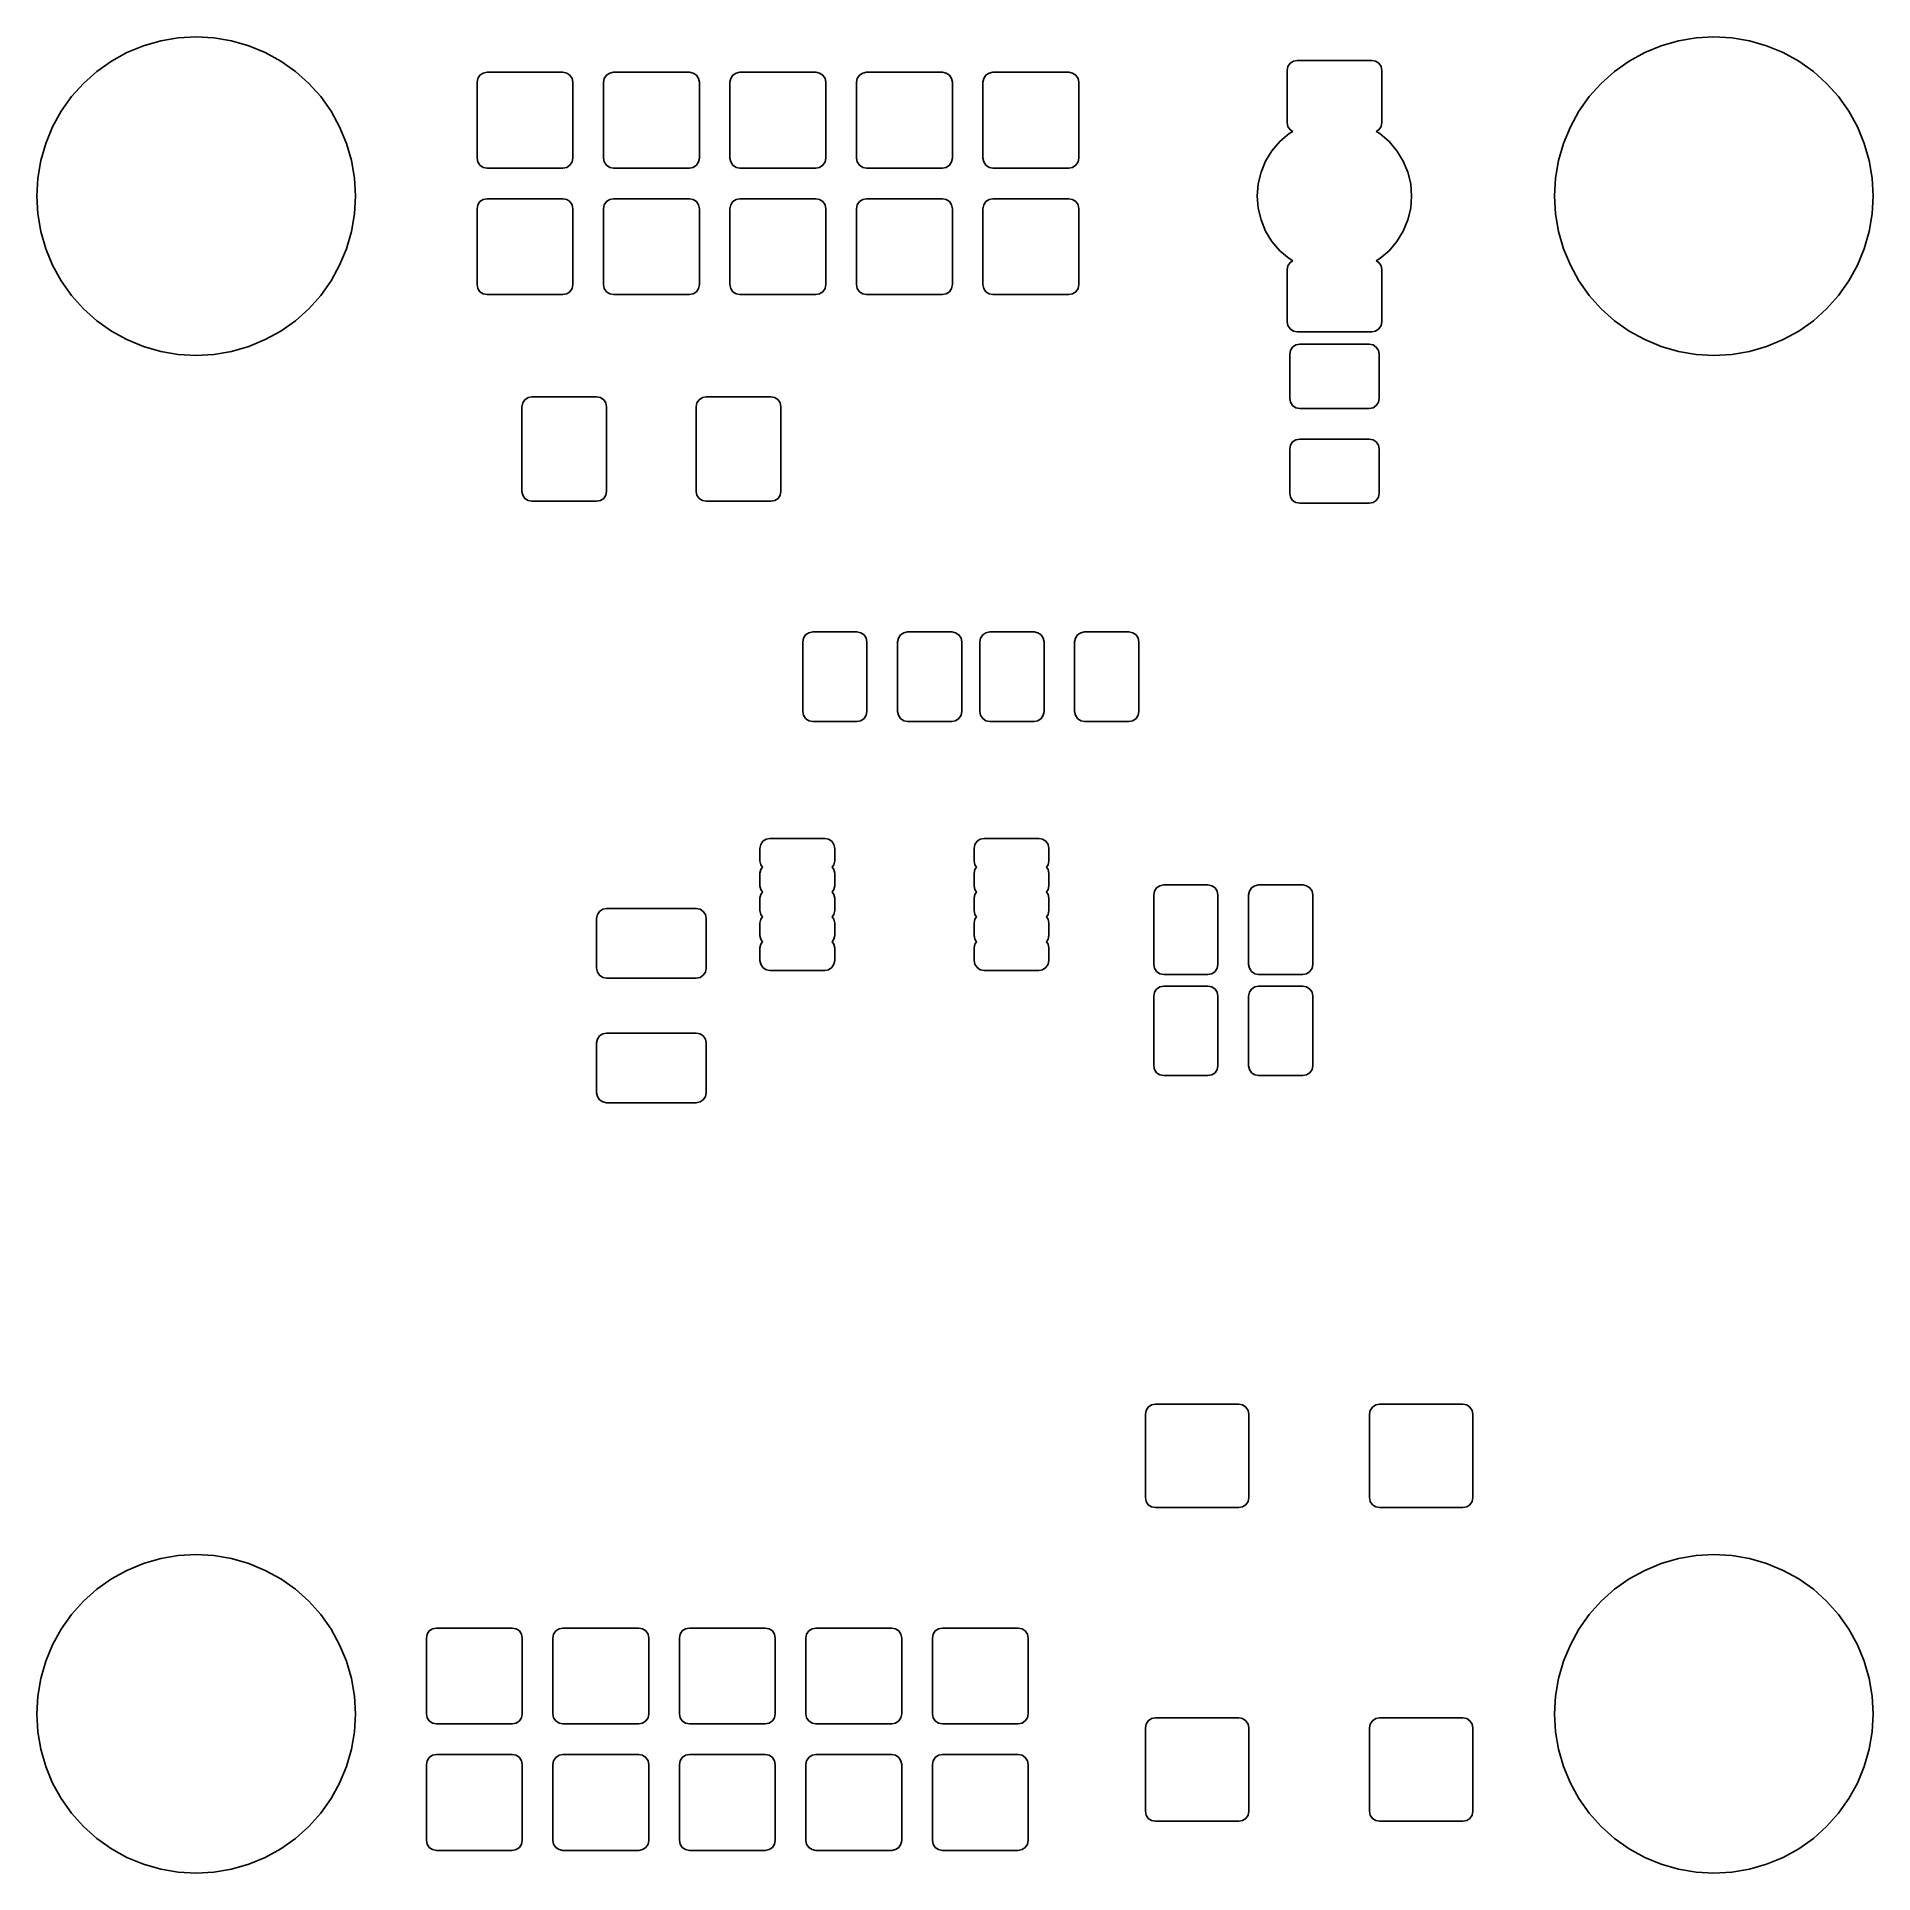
# Model space of a CAD drawing. Extents: x 0.07 to 1.53, y 0.07 to 1.53.
import ezdxf

# ---------------------------------------------------------------- set-up
doc = ezdxf.new("R2010")
doc.units = 0
doc.header["$MEASUREMENT"] = 0
doc.layers.add('BLACK', color=7, linetype='CONTINUOUS')

msp = doc.modelspace()

# ---------------------------------------------------------------- linework, layer by layer
at = {"layer": 'BLACK', "linetype": 'CONTINUOUS'}
for p, q in [((0.172, 1.5228), (0.1859, 1.5252)), ((0.1859, 1.5252), (0.2, 1.526)), ((0.2, 1.526), (0.2141, 1.5252)), ((0.2141, 1.5252), (0.228, 1.5228)), ((1.372, 1.5228), (1.3859, 1.5252)), ((1.3859, 1.5252), (1.4, 1.526)), ((1.4, 1.526), (1.4141, 1.5252)), ((1.4141, 1.5252), (1.428, 1.5228)), ((0.133, 1.5067), (0.1453, 1.5135)), ((0.1453, 1.5135), (0.1584, 1.5189)), ((0.1584, 1.5189), (0.172, 1.5228)), ((0.228, 1.5228), (0.2416, 1.5189)), ((0.2416, 1.5189), (0.2547, 1.5135)), ((0.2547, 1.5135), (0.267, 1.5067)), ((1.333, 1.5067), (1.3453, 1.5135)), ((1.3453, 1.5135), (1.3584, 1.5189)), ((1.3584, 1.5189), (1.372, 1.5228)), ((1.428, 1.5228), (1.4416, 1.5189)), ((1.4416, 1.5189), (1.4547, 1.5135)), ((1.4547, 1.5135), (1.467, 1.5067)), ((0.1109, 1.4891), (0.1215, 1.4985)), ((0.1215, 1.4985), (0.133, 1.5067)), ((0.267, 1.5067), (0.2786, 1.4985)), ((0.2786, 1.4985), (0.2891, 1.4891)), ((0.4227, 1.493), (0.4244, 1.4956)), ((0.4244, 1.4956), (0.427, 1.4973)), ((0.427, 1.4973), (0.43, 1.4979)), ((0.43, 1.4979), (0.49, 1.4979)), ((0.49, 1.4979), (0.493, 1.4973)), ((0.493, 1.4973), (0.4956, 1.4956)), ((0.4956, 1.4956), (0.4973, 1.493)), ((0.5227, 1.493), (0.5244, 1.4956)), ((0.5244, 1.4956), (0.527, 1.4973)), ((0.527, 1.4973), (0.53, 1.4979)), ((0.53, 1.4979), (0.59, 1.4979)), ((0.59, 1.4979), (0.593, 1.4973)), ((0.593, 1.4973), (0.5956, 1.4956)), ((0.5956, 1.4956), (0.5973, 1.493)), ((0.6227, 1.493), (0.6244, 1.4956)), ((0.6244, 1.4956), (0.627, 1.4973)), ((0.627, 1.4973), (0.63, 1.4979)), ((0.63, 1.4979), (0.69, 1.4979)), ((0.69, 1.4979), (0.693, 1.4973)), ((0.693, 1.4973), (0.6956, 1.4956)), ((0.6956, 1.4956), (0.6973, 1.493)), ((0.7227, 1.493), (0.7244, 1.4956)), ((0.7244, 1.4956), (0.727, 1.4973)), ((0.727, 1.4973), (0.73, 1.4979)), ((0.73, 1.4979), (0.79, 1.4979)), ((0.79, 1.4979), (0.793, 1.4973)), ((0.793, 1.4973), (0.7956, 1.4956)), ((0.7956, 1.4956), (0.7973, 1.493)), ((0.8227, 1.493), (0.8244, 1.4956)), ((0.8244, 1.4956), (0.827, 1.4973)), ((0.827, 1.4973), (0.83, 1.4979)), ((0.83, 1.4979), (0.89, 1.4979)), ((0.89, 1.4979), (0.893, 1.4973)), ((0.893, 1.4973), (0.8956, 1.4956)), ((0.8956, 1.4956), (0.8973, 1.493)), ((1.0626, 1.4994), (1.0632, 1.5024)), ((1.0626, 1.4581), (1.0626, 1.4994)), ((1.0632, 1.5024), (1.0649, 1.505)), ((1.0649, 1.505), (1.0675, 1.5067)), ((1.0675, 1.5067), (1.0705, 1.5073)), ((1.0705, 1.5073), (1.1295, 1.5073)), ((1.1295, 1.5073), (1.1325, 1.5067)), ((1.1325, 1.5067), (1.1351, 1.505)), ((1.1351, 1.505), (1.1368, 1.5024)), ((1.1368, 1.5024), (1.1374, 1.4994)), ((1.1374, 1.4994), (1.1374, 1.4581)), ((1.3109, 1.4891), (1.3215, 1.4985)), ((1.3215, 1.4985), (1.333, 1.5067)), ((1.467, 1.5067), (1.4786, 1.4985)), ((1.4786, 1.4985), (1.4891, 1.4891)), ((0.1015, 1.4786), (0.1109, 1.4891)), ((0.2891, 1.4891), (0.2985, 1.4786)), ((0.4221, 1.49), (0.4227, 1.493)), ((0.4221, 1.43), (0.4221, 1.49)), ((0.4973, 1.493), (0.4979, 1.49)), ((0.4979, 1.49), (0.4979, 1.43)), ((0.5221, 1.49), (0.5227, 1.493)), ((0.5221, 1.43), (0.5221, 1.49)), ((0.5973, 1.493), (0.5979, 1.49)), ((0.5979, 1.49), (0.5979, 1.43)), ((0.6221, 1.49), (0.6227, 1.493)), ((0.6221, 1.43), (0.6221, 1.49)), ((0.6973, 1.493), (0.6979, 1.49)), ((0.6979, 1.49), (0.6979, 1.43)), ((0.7221, 1.49), (0.7227, 1.493)), ((0.7221, 1.43), (0.7221, 1.49)), ((0.7973, 1.493), (0.7979, 1.49)), ((0.7979, 1.49), (0.7979, 1.43)), ((0.8221, 1.49), (0.8227, 1.493)), ((0.8221, 1.43), (0.8221, 1.49)), ((0.8973, 1.493), (0.8979, 1.49)), ((0.8979, 1.49), (0.8979, 1.43)), ((1.3015, 1.4786), (1.3109, 1.4891)), ((1.4891, 1.4891), (1.4985, 1.4786)), ((0.0865, 1.4547), (0.0933, 1.467)), ((0.0933, 1.467), (0.1015, 1.4786)), ((0.2985, 1.4786), (0.3067, 1.467)), ((0.3067, 1.467), (0.3135, 1.4547)), ((1.2865, 1.4547), (1.2933, 1.467)), ((1.2933, 1.467), (1.3015, 1.4786)), ((1.4985, 1.4786), (1.5067, 1.467)), ((1.5067, 1.467), (1.5135, 1.4547)), ((0.0811, 1.4416), (0.0865, 1.4547)), ((0.3135, 1.4547), (0.3189, 1.4416)), ((1.0632, 1.4551), (1.0626, 1.4581)), ((1.0649, 1.4525), (1.0632, 1.4551)), ((1.067, 1.4511), (1.0649, 1.4525)), ((1.1351, 1.4525), (1.133, 1.4511)), ((1.1368, 1.4551), (1.1351, 1.4525)), ((1.1374, 1.4581), (1.1368, 1.4551)), ((1.2811, 1.4416), (1.2865, 1.4547)), ((1.5135, 1.4547), (1.5189, 1.4416)), ((0.0772, 1.428), (0.0811, 1.4416)), ((0.3189, 1.4416), (0.3228, 1.428)), ((1.0506, 1.4359), (1.0569, 1.4431)), ((1.0569, 1.4431), (1.0641, 1.4494)), ((1.0641, 1.4494), (1.067, 1.4511)), ((1.133, 1.4511), (1.1359, 1.4494)), ((1.1359, 1.4494), (1.1432, 1.4431)), ((1.1432, 1.4431), (1.1494, 1.4359)), ((1.2772, 1.428), (1.2811, 1.4416)), ((1.5189, 1.4416), (1.5228, 1.428)), ((0.0748, 1.4141), (0.0772, 1.428)), ((0.3228, 1.428), (0.3252, 1.4141)), ((0.4227, 1.427), (0.4221, 1.43)), ((0.4244, 1.4244), (0.4227, 1.427)), ((0.427, 1.4227), (0.4244, 1.4244)), ((0.4956, 1.4244), (0.493, 1.4227)), ((0.4973, 1.427), (0.4956, 1.4244)), ((0.4979, 1.43), (0.4973, 1.427)), ((0.5227, 1.427), (0.5221, 1.43)), ((0.5244, 1.4244), (0.5227, 1.427)), ((0.527, 1.4227), (0.5244, 1.4244)), ((0.5956, 1.4244), (0.593, 1.4227)), ((0.5973, 1.427), (0.5956, 1.4244)), ((0.5979, 1.43), (0.5973, 1.427)), ((0.6227, 1.427), (0.6221, 1.43)), ((0.6244, 1.4244), (0.6227, 1.427)), ((0.627, 1.4227), (0.6244, 1.4244)), ((0.6956, 1.4244), (0.693, 1.4227)), ((0.6973, 1.427), (0.6956, 1.4244)), ((0.6979, 1.43), (0.6973, 1.427)), ((0.7227, 1.427), (0.7221, 1.43)), ((0.7244, 1.4244), (0.7227, 1.427)), ((0.727, 1.4227), (0.7244, 1.4244)), ((0.7956, 1.4244), (0.793, 1.4227)), ((0.7973, 1.427), (0.7956, 1.4244)), ((0.7979, 1.43), (0.7973, 1.427)), ((0.8227, 1.427), (0.8221, 1.43)), ((0.8244, 1.4244), (0.8227, 1.427)), ((0.827, 1.4227), (0.8244, 1.4244)), ((0.8956, 1.4244), (0.893, 1.4227)), ((0.8973, 1.427), (0.8956, 1.4244)), ((0.8979, 1.43), (0.8973, 1.427)), ((1.042, 1.4189), (1.0456, 1.4277)), ((1.0456, 1.4277), (1.0506, 1.4359)), ((1.1494, 1.4359), (1.1544, 1.4277)), ((1.1544, 1.4277), (1.158, 1.4189)), ((1.2748, 1.4141), (1.2772, 1.428)), ((1.5228, 1.428), (1.5252, 1.4141)), ((0.074, 1.4), (0.0748, 1.4141)), ((0.3252, 1.4141), (0.326, 1.4)), ((0.43, 1.4221), (0.427, 1.4227)), ((0.49, 1.4221), (0.43, 1.4221)), ((0.493, 1.4227), (0.49, 1.4221)), ((0.53, 1.4221), (0.527, 1.4227)), ((0.59, 1.4221), (0.53, 1.4221)), ((0.593, 1.4227), (0.59, 1.4221)), ((0.63, 1.4221), (0.627, 1.4227)), ((0.69, 1.4221), (0.63, 1.4221)), ((0.693, 1.4227), (0.69, 1.4221)), ((0.73, 1.4221), (0.727, 1.4227)), ((0.79, 1.4221), (0.73, 1.4221)), ((0.793, 1.4227), (0.79, 1.4221)), ((0.83, 1.4221), (0.827, 1.4227)), ((0.89, 1.4221), (0.83, 1.4221)), ((0.893, 1.4227), (0.89, 1.4221)), ((1.039, 1.4), (1.0397, 1.4096)), ((1.0397, 1.4096), (1.042, 1.4189)), ((1.158, 1.4189), (1.1603, 1.4096)), ((1.1603, 1.4096), (1.161, 1.4)), ((1.274, 1.4), (1.2748, 1.4141)), ((1.5252, 1.4141), (1.526, 1.4)), ((0.0748, 1.3859), (0.074, 1.4)), ((0.326, 1.4), (0.3252, 1.3859)), ((0.4227, 1.393), (0.4244, 1.3956)), ((0.4244, 1.3956), (0.427, 1.3973)), ((0.427, 1.3973), (0.43, 1.3979)), ((0.43, 1.3979), (0.49, 1.3979)), ((0.49, 1.3979), (0.493, 1.3973)), ((0.493, 1.3973), (0.4956, 1.3956)), ((0.4956, 1.3956), (0.4973, 1.393)), ((0.5227, 1.393), (0.5244, 1.3956)), ((0.5244, 1.3956), (0.527, 1.3973)), ((0.527, 1.3973), (0.53, 1.3979)), ((0.53, 1.3979), (0.59, 1.3979)), ((0.59, 1.3979), (0.593, 1.3973)), ((0.593, 1.3973), (0.5956, 1.3956)), ((0.5956, 1.3956), (0.5973, 1.393)), ((0.6227, 1.393), (0.6244, 1.3956)), ((0.6244, 1.3956), (0.627, 1.3973)), ((0.627, 1.3973), (0.63, 1.3979)), ((0.63, 1.3979), (0.69, 1.3979)), ((0.69, 1.3979), (0.693, 1.3973)), ((0.693, 1.3973), (0.6956, 1.3956)), ((0.6956, 1.3956), (0.6973, 1.393)), ((0.7227, 1.393), (0.7244, 1.3956)), ((0.7244, 1.3956), (0.727, 1.3973)), ((0.727, 1.3973), (0.73, 1.3979)), ((0.73, 1.3979), (0.79, 1.3979)), ((0.79, 1.3979), (0.793, 1.3973)), ((0.793, 1.3973), (0.7956, 1.3956)), ((0.7956, 1.3956), (0.7973, 1.393)), ((0.8227, 1.393), (0.8244, 1.3956)), ((0.8244, 1.3956), (0.827, 1.3973)), ((0.827, 1.3973), (0.83, 1.3979)), ((0.83, 1.3979), (0.89, 1.3979)), ((0.89, 1.3979), (0.893, 1.3973)), ((0.893, 1.3973), (0.8956, 1.3956)), ((0.8956, 1.3956), (0.8973, 1.393)), ((1.0397, 1.3904), (1.039, 1.4)), ((1.161, 1.4), (1.1603, 1.3904)), ((1.2748, 1.3859), (1.274, 1.4)), ((1.526, 1.4), (1.5252, 1.3859)), ((0.0772, 1.372), (0.0748, 1.3859)), ((0.3252, 1.3859), (0.3228, 1.372)), ((0.4221, 1.39), (0.4227, 1.393)), ((0.4221, 1.33), (0.4221, 1.39)), ((0.4973, 1.393), (0.4979, 1.39)), ((0.4979, 1.39), (0.4979, 1.33)), ((0.5221, 1.39), (0.5227, 1.393)), ((0.5221, 1.33), (0.5221, 1.39)), ((0.5973, 1.393), (0.5979, 1.39)), ((0.5979, 1.39), (0.5979, 1.33)), ((0.6221, 1.39), (0.6227, 1.393)), ((0.6221, 1.33), (0.6221, 1.39)), ((0.6973, 1.393), (0.6979, 1.39)), ((0.6979, 1.39), (0.6979, 1.33)), ((0.7221, 1.39), (0.7227, 1.393)), ((0.7221, 1.33), (0.7221, 1.39)), ((0.7973, 1.393), (0.7979, 1.39)), ((0.7979, 1.39), (0.7979, 1.33)), ((0.8221, 1.39), (0.8227, 1.393)), ((0.8221, 1.33), (0.8221, 1.39)), ((0.8973, 1.393), (0.8979, 1.39)), ((0.8979, 1.39), (0.8979, 1.33)), ((1.042, 1.3811), (1.0397, 1.3904)), ((1.0456, 1.3723), (1.042, 1.3811)), ((1.158, 1.3811), (1.1544, 1.3723)), ((1.1603, 1.3904), (1.158, 1.3811)), ((1.2772, 1.372), (1.2748, 1.3859)), ((1.5252, 1.3859), (1.5228, 1.372)), ((0.0811, 1.3584), (0.0772, 1.372)), ((0.3228, 1.372), (0.3189, 1.3584)), ((1.0506, 1.3641), (1.0456, 1.3723)), ((1.1544, 1.3723), (1.1494, 1.3641)), ((1.2811, 1.3584), (1.2772, 1.372)), ((1.5228, 1.372), (1.5189, 1.3584)), ((0.0865, 1.3453), (0.0811, 1.3584)), ((0.3189, 1.3584), (0.3135, 1.3453)), ((1.0569, 1.3568), (1.0506, 1.3641)), ((1.0641, 1.3506), (1.0569, 1.3568)), ((1.067, 1.3489), (1.0641, 1.3506)), ((1.1359, 1.3506), (1.133, 1.3489)), ((1.1432, 1.3568), (1.1359, 1.3506)), ((1.1494, 1.3641), (1.1432, 1.3568)), ((1.2865, 1.3453), (1.2811, 1.3584)), ((1.5189, 1.3584), (1.5135, 1.3453)), ((0.0933, 1.333), (0.0865, 1.3453)), ((0.3135, 1.3453), (0.3067, 1.333)), ((1.0626, 1.3419), (1.0632, 1.3449)), ((1.0626, 1.3006), (1.0626, 1.3419)), ((1.0632, 1.3449), (1.0649, 1.3475)), ((1.0649, 1.3475), (1.067, 1.3489)), ((1.133, 1.3489), (1.1351, 1.3475)), ((1.1351, 1.3475), (1.1368, 1.3449)), ((1.1368, 1.3449), (1.1374, 1.3419)), ((1.1374, 1.3419), (1.1374, 1.3006)), ((1.2933, 1.333), (1.2865, 1.3453)), ((1.5135, 1.3453), (1.5067, 1.333)), ((0.1015, 1.3215), (0.0933, 1.333)), ((0.1109, 1.3109), (0.1015, 1.3215)), ((0.2985, 1.3215), (0.2891, 1.3109)), ((0.3067, 1.333), (0.2985, 1.3215)), ((0.4227, 1.327), (0.4221, 1.33)), ((0.4244, 1.3244), (0.4227, 1.327)), ((0.427, 1.3227), (0.4244, 1.3244)), ((0.43, 1.3221), (0.427, 1.3227)), ((0.49, 1.3221), (0.43, 1.3221)), ((0.493, 1.3227), (0.49, 1.3221)), ((0.4956, 1.3244), (0.493, 1.3227)), ((0.4973, 1.327), (0.4956, 1.3244)), ((0.4979, 1.33), (0.4973, 1.327)), ((0.5227, 1.327), (0.5221, 1.33)), ((0.5244, 1.3244), (0.5227, 1.327)), ((0.527, 1.3227), (0.5244, 1.3244)), ((0.53, 1.3221), (0.527, 1.3227)), ((0.59, 1.3221), (0.53, 1.3221)), ((0.593, 1.3227), (0.59, 1.3221)), ((0.5956, 1.3244), (0.593, 1.3227)), ((0.5973, 1.327), (0.5956, 1.3244)), ((0.5979, 1.33), (0.5973, 1.327)), ((0.6227, 1.327), (0.6221, 1.33)), ((0.6244, 1.3244), (0.6227, 1.327)), ((0.627, 1.3227), (0.6244, 1.3244)), ((0.63, 1.3221), (0.627, 1.3227)), ((0.69, 1.3221), (0.63, 1.3221)), ((0.693, 1.3227), (0.69, 1.3221)), ((0.6956, 1.3244), (0.693, 1.3227)), ((0.6973, 1.327), (0.6956, 1.3244)), ((0.6979, 1.33), (0.6973, 1.327)), ((0.7227, 1.327), (0.7221, 1.33)), ((0.7244, 1.3244), (0.7227, 1.327)), ((0.727, 1.3227), (0.7244, 1.3244)), ((0.73, 1.3221), (0.727, 1.3227)), ((0.79, 1.3221), (0.73, 1.3221)), ((0.793, 1.3227), (0.79, 1.3221)), ((0.7956, 1.3244), (0.793, 1.3227)), ((0.7973, 1.327), (0.7956, 1.3244)), ((0.7979, 1.33), (0.7973, 1.327)), ((0.8227, 1.327), (0.8221, 1.33)), ((0.8244, 1.3244), (0.8227, 1.327)), ((0.827, 1.3227), (0.8244, 1.3244)), ((0.83, 1.3221), (0.827, 1.3227)), ((0.89, 1.3221), (0.83, 1.3221)), ((0.893, 1.3227), (0.89, 1.3221)), ((0.8956, 1.3244), (0.893, 1.3227)), ((0.8973, 1.327), (0.8956, 1.3244)), ((0.8979, 1.33), (0.8973, 1.327)), ((1.3015, 1.3215), (1.2933, 1.333)), ((1.3109, 1.3109), (1.3015, 1.3215)), ((1.4985, 1.3215), (1.4891, 1.3109)), ((1.5067, 1.333), (1.4985, 1.3215)), ((0.1215, 1.3015), (0.1109, 1.3109)), ((0.2891, 1.3109), (0.2786, 1.3015)), ((1.3215, 1.3015), (1.3109, 1.3109)), ((1.4891, 1.3109), (1.4786, 1.3015)), ((0.133, 1.2933), (0.1215, 1.3015)), ((0.1453, 1.2865), (0.133, 1.2933)), ((0.267, 1.2933), (0.2547, 1.2865)), ((0.2786, 1.3015), (0.267, 1.2933)), ((1.0632, 1.2976), (1.0626, 1.3006)), ((1.0649, 1.295), (1.0632, 1.2976)), ((1.0675, 1.2933), (1.0649, 1.295)), ((1.0705, 1.2927), (1.0675, 1.2933)), ((1.1295, 1.2927), (1.0705, 1.2927)), ((1.1325, 1.2933), (1.1295, 1.2927)), ((1.1351, 1.295), (1.1325, 1.2933)), ((1.1368, 1.2976), (1.1351, 1.295)), ((1.1374, 1.3006), (1.1368, 1.2976)), ((1.333, 1.2933), (1.3215, 1.3015)), ((1.3453, 1.2865), (1.333, 1.2933)), ((1.467, 1.2933), (1.4547, 1.2865)), ((1.4786, 1.3015), (1.467, 1.2933)), ((0.1584, 1.2811), (0.1453, 1.2865)), ((0.172, 1.2772), (0.1584, 1.2811)), ((0.2416, 1.2811), (0.228, 1.2772)), ((0.2547, 1.2865), (0.2416, 1.2811)), ((1.0646, 1.275), (1.0652, 1.278)), ((1.0652, 1.278), (1.0669, 1.2806)), ((1.0669, 1.2806), (1.0695, 1.2823)), ((1.0695, 1.2823), (1.0725, 1.2829)), ((1.0725, 1.2829), (1.1275, 1.2829)), ((1.1275, 1.2829), (1.1305, 1.2823)), ((1.1305, 1.2823), (1.1331, 1.2806)), ((1.1331, 1.2806), (1.1348, 1.278)), ((1.1348, 1.278), (1.1354, 1.275)), ((1.3584, 1.2811), (1.3453, 1.2865)), ((1.372, 1.2772), (1.3584, 1.2811)), ((1.4416, 1.2811), (1.428, 1.2772)), ((1.4547, 1.2865), (1.4416, 1.2811)), ((0.1859, 1.2748), (0.172, 1.2772)), ((0.2, 1.274), (0.1859, 1.2748)), ((0.2141, 1.2748), (0.2, 1.274)), ((0.228, 1.2772), (0.2141, 1.2748)), ((1.0646, 1.24), (1.0646, 1.275)), ((1.1354, 1.275), (1.1354, 1.24)), ((1.3859, 1.2748), (1.372, 1.2772)), ((1.4, 1.274), (1.3859, 1.2748)), ((1.4141, 1.2748), (1.4, 1.274)), ((1.428, 1.2772), (1.4141, 1.2748)), ((0.4576, 1.2334), (0.4582, 1.2365)), ((0.4582, 1.2365), (0.4599, 1.239)), ((0.4599, 1.239), (0.4625, 1.2407)), ((0.4625, 1.2407), (0.4655, 1.2413)), ((0.4655, 1.2413), (0.5167, 1.2413)), ((0.5167, 1.2413), (0.5197, 1.2407)), ((0.5197, 1.2407), (0.5223, 1.239)), ((0.5223, 1.239), (0.524, 1.2365)), ((0.524, 1.2365), (0.5246, 1.2334)), ((0.5954, 1.2334), (0.596, 1.2365)), ((0.596, 1.2365), (0.5977, 1.239)), ((0.5977, 1.239), (0.6003, 1.2407)), ((0.6003, 1.2407), (0.6033, 1.2413)), ((0.6033, 1.2413), (0.6545, 1.2413)), ((0.6545, 1.2413), (0.6575, 1.2407)), ((0.6575, 1.2407), (0.6601, 1.239)), ((0.6601, 1.239), (0.6618, 1.2365)), ((0.6618, 1.2365), (0.6624, 1.2334)), ((1.0652, 1.237), (1.0646, 1.24)), ((1.0669, 1.2344), (1.0652, 1.237)), ((1.0695, 1.2327), (1.0669, 1.2344)), ((1.1331, 1.2344), (1.1305, 1.2327)), ((1.1348, 1.237), (1.1331, 1.2344)), ((1.1354, 1.24), (1.1348, 1.237)), ((0.4576, 1.1665), (0.4576, 1.2334)), ((0.5246, 1.2334), (0.5246, 1.1665)), ((0.5954, 1.1665), (0.5954, 1.2334)), ((0.6624, 1.2334), (0.6624, 1.1665)), ((1.0725, 1.2321), (1.0695, 1.2327)), ((1.1275, 1.2321), (1.0725, 1.2321)), ((1.1305, 1.2327), (1.1275, 1.2321)), ((1.0652, 1.203), (1.0669, 1.2056)), ((1.0669, 1.2056), (1.0695, 1.2073)), ((1.0695, 1.2073), (1.0725, 1.2079)), ((1.0725, 1.2079), (1.1275, 1.2079)), ((1.1275, 1.2079), (1.1305, 1.2073)), ((1.1305, 1.2073), (1.1331, 1.2056)), ((1.1331, 1.2056), (1.1348, 1.203)), ((1.0646, 1.2), (1.0652, 1.203)), ((1.0646, 1.165), (1.0646, 1.2)), ((1.1348, 1.203), (1.1354, 1.2)), ((1.1354, 1.2), (1.1354, 1.165)), ((0.4582, 1.1635), (0.4576, 1.1665)), ((0.4599, 1.161), (0.4582, 1.1635)), ((0.524, 1.1635), (0.5223, 1.161)), ((0.5246, 1.1665), (0.524, 1.1635)), ((0.596, 1.1635), (0.5954, 1.1665)), ((0.5977, 1.161), (0.596, 1.1635)), ((0.6618, 1.1635), (0.6601, 1.161)), ((0.6624, 1.1665), (0.6618, 1.1635)), ((1.0652, 1.162), (1.0646, 1.165)), ((1.0669, 1.1594), (1.0652, 1.162)), ((1.1348, 1.162), (1.1331, 1.1594)), ((1.1354, 1.165), (1.1348, 1.162)), ((0.4625, 1.1593), (0.4599, 1.161)), ((0.4655, 1.1587), (0.4625, 1.1593)), ((0.5167, 1.1587), (0.4655, 1.1587)), ((0.5197, 1.1593), (0.5167, 1.1587)), ((0.5223, 1.161), (0.5197, 1.1593)), ((0.6003, 1.1593), (0.5977, 1.161)), ((0.6033, 1.1587), (0.6003, 1.1593)), ((0.6545, 1.1587), (0.6033, 1.1587)), ((0.6575, 1.1593), (0.6545, 1.1587)), ((0.6601, 1.161), (0.6575, 1.1593)), ((1.0695, 1.1577), (1.0669, 1.1594)), ((1.0725, 1.1571), (1.0695, 1.1577)), ((1.1275, 1.1571), (1.0725, 1.1571)), ((1.1305, 1.1577), (1.1275, 1.1571)), ((1.1331, 1.1594), (1.1305, 1.1577)), ((0.6796, 1.0475), (0.6802, 1.0505)), ((0.6796, 0.9925), (0.6796, 1.0475)), ((0.6802, 1.0505), (0.6819, 1.0531)), ((0.6819, 1.0531), (0.6845, 1.0548)), ((0.6845, 1.0548), (0.6875, 1.0554)), ((0.6875, 1.0554), (0.7225, 1.0554)), ((0.7225, 1.0554), (0.7255, 1.0548)), ((0.7255, 1.0548), (0.7281, 1.0531)), ((0.7281, 1.0531), (0.7298, 1.0505)), ((0.7298, 1.0505), (0.7304, 1.0475)), ((0.7304, 1.0475), (0.7304, 0.9925)), ((0.7546, 1.0475), (0.7552, 1.0505)), ((0.7546, 0.9925), (0.7546, 1.0475)), ((0.7552, 1.0505), (0.7569, 1.0531)), ((0.7569, 1.0531), (0.7595, 1.0548)), ((0.7595, 1.0548), (0.7625, 1.0554)), ((0.7625, 1.0554), (0.7975, 1.0554)), ((0.7975, 1.0554), (0.8005, 1.0548)), ((0.8005, 1.0548), (0.8031, 1.0531)), ((0.8031, 1.0531), (0.8048, 1.0505)), ((0.8048, 1.0505), (0.8054, 1.0475)), ((0.8054, 1.0475), (0.8054, 0.9925)), ((0.8196, 1.0475), (0.8202, 1.0505)), ((0.8196, 0.9925), (0.8196, 1.0475)), ((0.8202, 1.0505), (0.8219, 1.0531)), ((0.8219, 1.0531), (0.8245, 1.0548)), ((0.8245, 1.0548), (0.8275, 1.0554)), ((0.8275, 1.0554), (0.8625, 1.0554)), ((0.8625, 1.0554), (0.8655, 1.0548)), ((0.8655, 1.0548), (0.8681, 1.0531)), ((0.8681, 1.0531), (0.8698, 1.0505)), ((0.8698, 1.0505), (0.8704, 1.0475)), ((0.8704, 1.0475), (0.8704, 0.9925)), ((0.8946, 1.0475), (0.8952, 1.0505)), ((0.8946, 0.9925), (0.8946, 1.0475)), ((0.8952, 1.0505), (0.8969, 1.0531)), ((0.8969, 1.0531), (0.8995, 1.0548)), ((0.8995, 1.0548), (0.9025, 1.0554)), ((0.9025, 1.0554), (0.9375, 1.0554)), ((0.9375, 1.0554), (0.9405, 1.0548)), ((0.9405, 1.0548), (0.9431, 1.0531)), ((0.9431, 1.0531), (0.9448, 1.0505)), ((0.9448, 1.0505), (0.9454, 1.0475)), ((0.9454, 1.0475), (0.9454, 0.9925)), ((0.6802, 0.9895), (0.6796, 0.9925)), ((0.6819, 0.9869), (0.6802, 0.9895)), ((0.7298, 0.9895), (0.7281, 0.9869)), ((0.7304, 0.9925), (0.7298, 0.9895)), ((0.7552, 0.9895), (0.7546, 0.9925)), ((0.7569, 0.9869), (0.7552, 0.9895)), ((0.8048, 0.9895), (0.8031, 0.9869)), ((0.8054, 0.9925), (0.8048, 0.9895)), ((0.8202, 0.9895), (0.8196, 0.9925)), ((0.8219, 0.9869), (0.8202, 0.9895)), ((0.8698, 0.9895), (0.8681, 0.9869)), ((0.8704, 0.9925), (0.8698, 0.9895)), ((0.8952, 0.9895), (0.8946, 0.9925)), ((0.8969, 0.9869), (0.8952, 0.9895)), ((0.9448, 0.9895), (0.9431, 0.9869)), ((0.9454, 0.9925), (0.9448, 0.9895)), ((0.6845, 0.9852), (0.6819, 0.9869)), ((0.6875, 0.9846), (0.6845, 0.9852)), ((0.7225, 0.9846), (0.6875, 0.9846)), ((0.7255, 0.9852), (0.7225, 0.9846)), ((0.7281, 0.9869), (0.7255, 0.9852)), ((0.7595, 0.9852), (0.7569, 0.9869)), ((0.7625, 0.9846), (0.7595, 0.9852)), ((0.7975, 0.9846), (0.7625, 0.9846)), ((0.8005, 0.9852), (0.7975, 0.9846)), ((0.8031, 0.9869), (0.8005, 0.9852)), ((0.8245, 0.9852), (0.8219, 0.9869)), ((0.8275, 0.9846), (0.8245, 0.9852)), ((0.8625, 0.9846), (0.8275, 0.9846)), ((0.8655, 0.9852), (0.8625, 0.9846)), ((0.8681, 0.9869), (0.8655, 0.9852)), ((0.8995, 0.9852), (0.8969, 0.9869)), ((0.9025, 0.9846), (0.8995, 0.9852)), ((0.9375, 0.9846), (0.9025, 0.9846)), ((0.9405, 0.9852), (0.9375, 0.9846)), ((0.9431, 0.9869), (0.9405, 0.9852)), ((0.6458, 0.8843), (0.6464, 0.8873)), ((0.6464, 0.8873), (0.6481, 0.8899)), ((0.6481, 0.8899), (0.6507, 0.8916)), ((0.6507, 0.8916), (0.6537, 0.8922)), ((0.6537, 0.8922), (0.697, 0.8922)), ((0.697, 0.8922), (0.7, 0.8916)), ((0.7, 0.8916), (0.7026, 0.8899)), ((0.7026, 0.8899), (0.7043, 0.8873)), ((0.7043, 0.8873), (0.7049, 0.8843)), ((0.8151, 0.8843), (0.8157, 0.8873)), ((0.8157, 0.8873), (0.8174, 0.8899)), ((0.8174, 0.8899), (0.82, 0.8916)), ((0.82, 0.8916), (0.823, 0.8922)), ((0.823, 0.8922), (0.8663, 0.8922)), ((0.8663, 0.8922), (0.8693, 0.8916)), ((0.8693, 0.8916), (0.8719, 0.8899)), ((0.8719, 0.8899), (0.8736, 0.8873)), ((0.8736, 0.8873), (0.8742, 0.8843)), ((0.6458, 0.8744), (0.6458, 0.8843)), ((0.6464, 0.8714), (0.6458, 0.8744)), ((0.6477, 0.8695), (0.6464, 0.8714)), ((0.7043, 0.8714), (0.703, 0.8695)), ((0.7049, 0.8744), (0.7043, 0.8714)), ((0.7049, 0.8843), (0.7049, 0.8744)), ((0.8151, 0.8744), (0.8151, 0.8843)), ((0.8157, 0.8714), (0.8151, 0.8744)), ((0.817, 0.8695), (0.8157, 0.8714)), ((0.8736, 0.8714), (0.8723, 0.8695)), ((0.8742, 0.8744), (0.8736, 0.8714)), ((0.8742, 0.8843), (0.8742, 0.8744)), ((0.6458, 0.8646), (0.6464, 0.8676)), ((0.6458, 0.8548), (0.6458, 0.8646)), ((0.6464, 0.8676), (0.6477, 0.8695)), ((0.703, 0.8695), (0.7043, 0.8676)), ((0.7043, 0.8676), (0.7049, 0.8646)), ((0.7049, 0.8646), (0.7049, 0.8548)), ((0.8151, 0.8646), (0.8157, 0.8676)), ((0.8151, 0.8548), (0.8151, 0.8646)), ((0.8157, 0.8676), (0.817, 0.8695)), ((0.8723, 0.8695), (0.8736, 0.8676)), ((0.8736, 0.8676), (0.8742, 0.8646)), ((0.8742, 0.8646), (0.8742, 0.8548)), ((0.6464, 0.8518), (0.6458, 0.8548)), ((0.6458, 0.8449), (0.6464, 0.8479)), ((0.6458, 0.8351), (0.6458, 0.8449)), ((0.6477, 0.8498), (0.6464, 0.8518)), ((0.6464, 0.8479), (0.6477, 0.8498)), ((0.7043, 0.8518), (0.703, 0.8498)), ((0.703, 0.8498), (0.7043, 0.8479)), ((0.7049, 0.8548), (0.7043, 0.8518)), ((0.7043, 0.8479), (0.7049, 0.8449)), ((0.7049, 0.8449), (0.7049, 0.8351)), ((0.8157, 0.8518), (0.8151, 0.8548)), ((0.8151, 0.8449), (0.8157, 0.8479)), ((0.8151, 0.8351), (0.8151, 0.8449)), ((0.817, 0.8498), (0.8157, 0.8518)), ((0.8157, 0.8479), (0.817, 0.8498)), ((0.8736, 0.8518), (0.8723, 0.8498)), ((0.8723, 0.8498), (0.8736, 0.8479)), ((0.8742, 0.8548), (0.8736, 0.8518)), ((0.8736, 0.8479), (0.8742, 0.8449)), ((0.8742, 0.8449), (0.8742, 0.8351)), ((0.9571, 0.8475), (0.9577, 0.8505)), ((0.9571, 0.7925), (0.9571, 0.8475)), ((0.9577, 0.8505), (0.9594, 0.8531)), ((0.9594, 0.8531), (0.962, 0.8548)), ((0.962, 0.8548), (0.965, 0.8554)), ((0.965, 0.8554), (1, 0.8554)), ((1, 0.8554), (1.003, 0.8548)), ((1.003, 0.8548), (1.0056, 0.8531)), ((1.0056, 0.8531), (1.0073, 0.8505)), ((1.0073, 0.8505), (1.0079, 0.8475)), ((1.0079, 0.8475), (1.0079, 0.7925)), ((1.0321, 0.8475), (1.0327, 0.8505)), ((1.0321, 0.7925), (1.0321, 0.8475)), ((1.0327, 0.8505), (1.0344, 0.8531)), ((1.0344, 0.8531), (1.037, 0.8548)), ((1.037, 0.8548), (1.04, 0.8554)), ((1.04, 0.8554), (1.075, 0.8554)), ((1.075, 0.8554), (1.078, 0.8548)), ((1.078, 0.8548), (1.0806, 0.8531)), ((1.0806, 0.8531), (1.0823, 0.8505)), ((1.0823, 0.8505), (1.0829, 0.8475)), ((1.0829, 0.8475), (1.0829, 0.7925)), ((0.5167, 0.8289), (0.5173, 0.8319)), ((0.5167, 0.7895), (0.5167, 0.8289)), ((0.5173, 0.8319), (0.519, 0.8345)), ((0.519, 0.8345), (0.5216, 0.8362)), ((0.5216, 0.8362), (0.5246, 0.8368)), ((0.5246, 0.8368), (0.5954, 0.8368)), ((0.5954, 0.8368), (0.5984, 0.8362)), ((0.5984, 0.8362), (0.601, 0.8345)), ((0.601, 0.8345), (0.6027, 0.8319)), ((0.6027, 0.8319), (0.6033, 0.8289)), ((0.6033, 0.8289), (0.6033, 0.7895)), ((0.6464, 0.8321), (0.6458, 0.8351)), ((0.6458, 0.8252), (0.6464, 0.8282)), ((0.6477, 0.8302), (0.6464, 0.8321)), ((0.6464, 0.8282), (0.6477, 0.8302)), ((0.7043, 0.8321), (0.703, 0.8302)), ((0.703, 0.8302), (0.7043, 0.8282)), ((0.7049, 0.8351), (0.7043, 0.8321)), ((0.7043, 0.8282), (0.7049, 0.8252)), ((0.8157, 0.8321), (0.8151, 0.8351)), ((0.8151, 0.8252), (0.8157, 0.8282)), ((0.817, 0.8302), (0.8157, 0.8321)), ((0.8157, 0.8282), (0.817, 0.8302)), ((0.8736, 0.8321), (0.8723, 0.8302)), ((0.8723, 0.8302), (0.8736, 0.8282)), ((0.8742, 0.8351), (0.8736, 0.8321)), ((0.8736, 0.8282), (0.8742, 0.8252)), ((0.6458, 0.8154), (0.6458, 0.8252)), ((0.6464, 0.8124), (0.6458, 0.8154)), ((0.7049, 0.8154), (0.7043, 0.8124)), ((0.7049, 0.8252), (0.7049, 0.8154)), ((0.8151, 0.8154), (0.8151, 0.8252)), ((0.8157, 0.8124), (0.8151, 0.8154)), ((0.8742, 0.8154), (0.8736, 0.8124)), ((0.8742, 0.8252), (0.8742, 0.8154)), ((0.6458, 0.8056), (0.6464, 0.8086)), ((0.6458, 0.7957), (0.6458, 0.8056)), ((0.6477, 0.8105), (0.6464, 0.8124)), ((0.6464, 0.8086), (0.6477, 0.8105)), ((0.7043, 0.8124), (0.703, 0.8105)), ((0.703, 0.8105), (0.7043, 0.8086)), ((0.7043, 0.8086), (0.7049, 0.8056)), ((0.7049, 0.8056), (0.7049, 0.7957)), ((0.8151, 0.8056), (0.8157, 0.8086)), ((0.8151, 0.7957), (0.8151, 0.8056)), ((0.817, 0.8105), (0.8157, 0.8124)), ((0.8157, 0.8086), (0.817, 0.8105)), ((0.8736, 0.8124), (0.8723, 0.8105)), ((0.8723, 0.8105), (0.8736, 0.8086)), ((0.8736, 0.8086), (0.8742, 0.8056)), ((0.8742, 0.8056), (0.8742, 0.7957)), ((0.5173, 0.7865), (0.5167, 0.7895)), ((0.519, 0.784), (0.5173, 0.7865)), ((0.6027, 0.7865), (0.601, 0.784)), ((0.6033, 0.7895), (0.6027, 0.7865)), ((0.6464, 0.7927), (0.6458, 0.7957)), ((0.6481, 0.7901), (0.6464, 0.7927)), ((0.6507, 0.7884), (0.6481, 0.7901)), ((0.6537, 0.7878), (0.6507, 0.7884)), ((0.697, 0.7878), (0.6537, 0.7878)), ((0.7, 0.7884), (0.697, 0.7878)), ((0.7026, 0.7901), (0.7, 0.7884)), ((0.7043, 0.7927), (0.7026, 0.7901)), ((0.7049, 0.7957), (0.7043, 0.7927)), ((0.8157, 0.7927), (0.8151, 0.7957)), ((0.8174, 0.7901), (0.8157, 0.7927)), ((0.82, 0.7884), (0.8174, 0.7901)), ((0.823, 0.7878), (0.82, 0.7884)), ((0.8663, 0.7878), (0.823, 0.7878)), ((0.8693, 0.7884), (0.8663, 0.7878)), ((0.8719, 0.7901), (0.8693, 0.7884)), ((0.8736, 0.7927), (0.8719, 0.7901)), ((0.8742, 0.7957), (0.8736, 0.7927)), ((0.9577, 0.7895), (0.9571, 0.7925)), ((0.9594, 0.7869), (0.9577, 0.7895)), ((0.962, 0.7852), (0.9594, 0.7869)), ((0.965, 0.7846), (0.962, 0.7852)), ((1, 0.7846), (0.965, 0.7846)), ((1.003, 0.7852), (1, 0.7846)), ((1.0056, 0.7869), (1.003, 0.7852)), ((1.0073, 0.7895), (1.0056, 0.7869)), ((1.0079, 0.7925), (1.0073, 0.7895)), ((1.0327, 0.7895), (1.0321, 0.7925)), ((1.0344, 0.7869), (1.0327, 0.7895)), ((1.037, 0.7852), (1.0344, 0.7869)), ((1.04, 0.7846), (1.037, 0.7852)), ((1.075, 0.7846), (1.04, 0.7846)), ((1.078, 0.7852), (1.075, 0.7846)), ((1.0806, 0.7869), (1.078, 0.7852)), ((1.0823, 0.7895), (1.0806, 0.7869)), ((1.0829, 0.7925), (1.0823, 0.7895)), ((0.5216, 0.7823), (0.519, 0.784)), ((0.5246, 0.7817), (0.5216, 0.7823)), ((0.5954, 0.7817), (0.5246, 0.7817)), ((0.5984, 0.7823), (0.5954, 0.7817)), ((0.601, 0.784), (0.5984, 0.7823)), ((0.9571, 0.7675), (0.9577, 0.7705)), ((0.9577, 0.7705), (0.9594, 0.7731)), ((0.9594, 0.7731), (0.962, 0.7748)), ((0.962, 0.7748), (0.965, 0.7754)), ((0.965, 0.7754), (1, 0.7754)), ((1, 0.7754), (1.003, 0.7748)), ((1.003, 0.7748), (1.0056, 0.7731)), ((1.0056, 0.7731), (1.0073, 0.7705)), ((1.0073, 0.7705), (1.0079, 0.7675)), ((1.0321, 0.7675), (1.0327, 0.7705)), ((1.0327, 0.7705), (1.0344, 0.7731)), ((1.0344, 0.7731), (1.037, 0.7748)), ((1.037, 0.7748), (1.04, 0.7754)), ((1.04, 0.7754), (1.075, 0.7754)), ((1.075, 0.7754), (1.078, 0.7748)), ((1.078, 0.7748), (1.0806, 0.7731)), ((1.0806, 0.7731), (1.0823, 0.7705)), ((1.0823, 0.7705), (1.0829, 0.7675)), ((0.9571, 0.7125), (0.9571, 0.7675)), ((1.0079, 0.7675), (1.0079, 0.7125)), ((1.0321, 0.7125), (1.0321, 0.7675)), ((1.0829, 0.7675), (1.0829, 0.7125)), ((0.5167, 0.7305), (0.5173, 0.7335)), ((0.5167, 0.6911), (0.5167, 0.7305)), ((0.5173, 0.7335), (0.519, 0.736)), ((0.519, 0.736), (0.5216, 0.7377)), ((0.5216, 0.7377), (0.5246, 0.7383)), ((0.5246, 0.7383), (0.5954, 0.7383)), ((0.5954, 0.7383), (0.5984, 0.7377)), ((0.5984, 0.7377), (0.601, 0.736)), ((0.601, 0.736), (0.6027, 0.7335)), ((0.6027, 0.7335), (0.6033, 0.7305)), ((0.6033, 0.7305), (0.6033, 0.6911)), ((0.9577, 0.7095), (0.9571, 0.7125)), ((1.0079, 0.7125), (1.0073, 0.7095)), ((1.0327, 0.7095), (1.0321, 0.7125)), ((1.0829, 0.7125), (1.0823, 0.7095)), ((0.9594, 0.7069), (0.9577, 0.7095)), ((0.962, 0.7052), (0.9594, 0.7069)), ((0.965, 0.7046), (0.962, 0.7052)), ((1, 0.7046), (0.965, 0.7046)), ((1.003, 0.7052), (1, 0.7046)), ((1.0056, 0.7069), (1.003, 0.7052)), ((1.0073, 0.7095), (1.0056, 0.7069)), ((1.0344, 0.7069), (1.0327, 0.7095)), ((1.037, 0.7052), (1.0344, 0.7069)), ((1.04, 0.7046), (1.037, 0.7052)), ((1.075, 0.7046), (1.04, 0.7046)), ((1.078, 0.7052), (1.075, 0.7046)), ((1.0806, 0.7069), (1.078, 0.7052)), ((1.0823, 0.7095), (1.0806, 0.7069)), ((0.5173, 0.6881), (0.5167, 0.6911)), ((0.519, 0.6855), (0.5173, 0.6881)), ((0.5216, 0.6838), (0.519, 0.6855)), ((0.5246, 0.6832), (0.5216, 0.6838)), ((0.5954, 0.6832), (0.5246, 0.6832)), ((0.5984, 0.6838), (0.5954, 0.6832)), ((0.601, 0.6855), (0.5984, 0.6838)), ((0.6027, 0.6881), (0.601, 0.6855)), ((0.6033, 0.6911), (0.6027, 0.6881)), ((0.9505, 0.437), (0.9511, 0.44)), ((0.9505, 0.371), (0.9505, 0.437)), ((0.9511, 0.44), (0.9528, 0.4426)), ((0.9528, 0.4426), (0.9554, 0.4443)), ((0.9554, 0.4443), (0.9584, 0.4449)), ((0.9584, 0.4449), (1.0244, 0.4449)), ((1.0244, 0.4449), (1.0274, 0.4443)), ((1.0274, 0.4443), (1.03, 0.4426)), ((1.03, 0.4426), (1.0317, 0.44)), ((1.0317, 0.44), (1.0323, 0.437)), ((1.0323, 0.437), (1.0323, 0.371)), ((1.1277, 0.437), (1.1283, 0.44)), ((1.1277, 0.371), (1.1277, 0.437)), ((1.1283, 0.44), (1.13, 0.4426)), ((1.13, 0.4426), (1.1326, 0.4443)), ((1.1326, 0.4443), (1.1356, 0.4449)), ((1.1356, 0.4449), (1.2016, 0.4449)), ((1.2016, 0.4449), (1.2046, 0.4443)), ((1.2046, 0.4443), (1.2071, 0.4426)), ((1.2071, 0.4426), (1.2089, 0.44)), ((1.2089, 0.44), (1.2095, 0.437)), ((1.2095, 0.437), (1.2095, 0.371)), ((0.9511, 0.368), (0.9505, 0.371)), ((0.9528, 0.3654), (0.9511, 0.368)), ((0.9554, 0.3637), (0.9528, 0.3654)), ((0.9584, 0.3631), (0.9554, 0.3637)), ((1.0244, 0.3631), (0.9584, 0.3631)), ((1.0274, 0.3637), (1.0244, 0.3631)), ((1.03, 0.3654), (1.0274, 0.3637)), ((1.0317, 0.368), (1.03, 0.3654)), ((1.0323, 0.371), (1.0317, 0.368)), ((1.1283, 0.368), (1.1277, 0.371)), ((1.13, 0.3654), (1.1283, 0.368)), ((1.1326, 0.3637), (1.13, 0.3654)), ((1.1356, 0.3631), (1.1326, 0.3637)), ((1.2016, 0.3631), (1.1356, 0.3631)), ((1.2046, 0.3637), (1.2016, 0.3631)), ((1.2071, 0.3654), (1.2046, 0.3637)), ((1.2089, 0.368), (1.2071, 0.3654)), ((1.2095, 0.371), (1.2089, 0.368)), ((0.1584, 0.3189), (0.172, 0.3228)), ((0.172, 0.3228), (0.1859, 0.3252)), ((0.1859, 0.3252), (0.2, 0.326)), ((0.2, 0.326), (0.2141, 0.3252)), ((0.2141, 0.3252), (0.228, 0.3228)), ((0.228, 0.3228), (0.2416, 0.3189)), ((1.3584, 0.3189), (1.372, 0.3228)), ((1.372, 0.3228), (1.3859, 0.3252)), ((1.3859, 0.3252), (1.4, 0.326)), ((1.4, 0.326), (1.4141, 0.3252)), ((1.4141, 0.3252), (1.428, 0.3228)), ((1.428, 0.3228), (1.4416, 0.3189)), ((0.1215, 0.2985), (0.133, 0.3067)), ((0.133, 0.3067), (0.1453, 0.3135)), ((0.1453, 0.3135), (0.1584, 0.3189)), ((0.2416, 0.3189), (0.2547, 0.3135)), ((0.2547, 0.3135), (0.267, 0.3067)), ((0.267, 0.3067), (0.2786, 0.2985)), ((1.3215, 0.2985), (1.333, 0.3067)), ((1.333, 0.3067), (1.3453, 0.3135)), ((1.3453, 0.3135), (1.3584, 0.3189)), ((1.4416, 0.3189), (1.4547, 0.3135)), ((1.4547, 0.3135), (1.467, 0.3067)), ((1.467, 0.3067), (1.4786, 0.2985)), ((0.1109, 0.2891), (0.1215, 0.2985)), ((0.2786, 0.2985), (0.2891, 0.2891)), ((1.3109, 0.2891), (1.3215, 0.2985)), ((1.4786, 0.2985), (1.4891, 0.2891)), ((0.0933, 0.267), (0.1015, 0.2786)), ((0.1015, 0.2786), (0.1109, 0.2891)), ((0.2891, 0.2891), (0.2985, 0.2786)), ((0.2985, 0.2786), (0.3067, 0.267)), ((1.2933, 0.267), (1.3015, 0.2786)), ((1.3015, 0.2786), (1.3109, 0.2891)), ((1.4891, 0.2891), (1.4985, 0.2786)), ((1.4985, 0.2786), (1.5067, 0.267)), ((0.0865, 0.2547), (0.0933, 0.267)), ((0.3067, 0.267), (0.3135, 0.2547)), ((0.3821, 0.26), (0.3827, 0.263)), ((0.3827, 0.263), (0.3844, 0.2656)), ((0.3844, 0.2656), (0.387, 0.2673)), ((0.387, 0.2673), (0.39, 0.2679)), ((0.39, 0.2679), (0.45, 0.2679)), ((0.45, 0.2679), (0.453, 0.2673)), ((0.453, 0.2673), (0.4556, 0.2656)), ((0.4556, 0.2656), (0.4573, 0.263)), ((0.4573, 0.263), (0.4579, 0.26)), ((0.4821, 0.26), (0.4827, 0.263)), ((0.4827, 0.263), (0.4844, 0.2656)), ((0.4844, 0.2656), (0.487, 0.2673)), ((0.487, 0.2673), (0.49, 0.2679)), ((0.49, 0.2679), (0.55, 0.2679)), ((0.55, 0.2679), (0.553, 0.2673)), ((0.553, 0.2673), (0.5556, 0.2656)), ((0.5556, 0.2656), (0.5573, 0.263)), ((0.5573, 0.263), (0.5579, 0.26)), ((0.5821, 0.26), (0.5827, 0.263)), ((0.5827, 0.263), (0.5844, 0.2656)), ((0.5844, 0.2656), (0.587, 0.2673)), ((0.587, 0.2673), (0.59, 0.2679)), ((0.59, 0.2679), (0.65, 0.2679)), ((0.65, 0.2679), (0.653, 0.2673)), ((0.653, 0.2673), (0.6556, 0.2656)), ((0.6556, 0.2656), (0.6573, 0.263)), ((0.6573, 0.263), (0.6579, 0.26)), ((0.6821, 0.26), (0.6827, 0.263)), ((0.6827, 0.263), (0.6844, 0.2656)), ((0.6844, 0.2656), (0.687, 0.2673)), ((0.687, 0.2673), (0.69, 0.2679)), ((0.69, 0.2679), (0.75, 0.2679)), ((0.75, 0.2679), (0.753, 0.2673)), ((0.753, 0.2673), (0.7556, 0.2656)), ((0.7556, 0.2656), (0.7573, 0.263)), ((0.7573, 0.263), (0.7579, 0.26)), ((0.7821, 0.26), (0.7827, 0.263)), ((0.7827, 0.263), (0.7844, 0.2656)), ((0.7844, 0.2656), (0.787, 0.2673)), ((0.787, 0.2673), (0.79, 0.2679)), ((0.79, 0.2679), (0.85, 0.2679)), ((0.85, 0.2679), (0.853, 0.2673)), ((0.853, 0.2673), (0.8556, 0.2656)), ((0.8556, 0.2656), (0.8573, 0.263)), ((0.8573, 0.263), (0.8579, 0.26)), ((1.2865, 0.2547), (1.2933, 0.267)), ((1.5067, 0.267), (1.5135, 0.2547)), ((0.0811, 0.2416), (0.0865, 0.2547)), ((0.3135, 0.2547), (0.3189, 0.2416)), ((0.3821, 0.2), (0.3821, 0.26)), ((0.4579, 0.26), (0.4579, 0.2)), ((0.4821, 0.2), (0.4821, 0.26)), ((0.5579, 0.26), (0.5579, 0.2)), ((0.5821, 0.2), (0.5821, 0.26)), ((0.6579, 0.26), (0.6579, 0.2)), ((0.6821, 0.2), (0.6821, 0.26)), ((0.7579, 0.26), (0.7579, 0.2)), ((0.7821, 0.2), (0.7821, 0.26)), ((0.8579, 0.26), (0.8579, 0.2)), ((1.2811, 0.2416), (1.2865, 0.2547)), ((1.5135, 0.2547), (1.5189, 0.2416)), ((0.0772, 0.228), (0.0811, 0.2416)), ((0.3189, 0.2416), (0.3228, 0.228)), ((1.2772, 0.228), (1.2811, 0.2416)), ((1.5189, 0.2416), (1.5228, 0.228)), ((0.0748, 0.2141), (0.0772, 0.228)), ((0.3228, 0.228), (0.3252, 0.2141)), ((1.2748, 0.2141), (1.2772, 0.228)), ((1.5228, 0.228), (1.5252, 0.2141)), ((0.074, 0.2), (0.0748, 0.2141)), ((0.3252, 0.2141), (0.326, 0.2)), ((1.274, 0.2), (1.2748, 0.2141)), ((1.5252, 0.2141), (1.526, 0.2)), ((0.0748, 0.1859), (0.074, 0.2)), ((0.326, 0.2), (0.3252, 0.1859)), ((0.3827, 0.197), (0.3821, 0.2)), ((0.3844, 0.1944), (0.3827, 0.197)), ((0.387, 0.1927), (0.3844, 0.1944)), ((0.39, 0.1921), (0.387, 0.1927)), ((0.45, 0.1921), (0.39, 0.1921)), ((0.453, 0.1927), (0.45, 0.1921)), ((0.4556, 0.1944), (0.453, 0.1927)), ((0.4573, 0.197), (0.4556, 0.1944)), ((0.4579, 0.2), (0.4573, 0.197)), ((0.4827, 0.197), (0.4821, 0.2)), ((0.4844, 0.1944), (0.4827, 0.197)), ((0.487, 0.1927), (0.4844, 0.1944)), ((0.49, 0.1921), (0.487, 0.1927)), ((0.55, 0.1921), (0.49, 0.1921)), ((0.553, 0.1927), (0.55, 0.1921)), ((0.5556, 0.1944), (0.553, 0.1927)), ((0.5573, 0.197), (0.5556, 0.1944)), ((0.5579, 0.2), (0.5573, 0.197)), ((0.5827, 0.197), (0.5821, 0.2)), ((0.5844, 0.1944), (0.5827, 0.197)), ((0.587, 0.1927), (0.5844, 0.1944)), ((0.59, 0.1921), (0.587, 0.1927)), ((0.65, 0.1921), (0.59, 0.1921)), ((0.653, 0.1927), (0.65, 0.1921)), ((0.6556, 0.1944), (0.653, 0.1927)), ((0.6573, 0.197), (0.6556, 0.1944)), ((0.6579, 0.2), (0.6573, 0.197)), ((0.6827, 0.197), (0.6821, 0.2)), ((0.6844, 0.1944), (0.6827, 0.197)), ((0.687, 0.1927), (0.6844, 0.1944)), ((0.69, 0.1921), (0.687, 0.1927)), ((0.75, 0.1921), (0.69, 0.1921)), ((0.753, 0.1927), (0.75, 0.1921)), ((0.7556, 0.1944), (0.753, 0.1927)), ((0.7573, 0.197), (0.7556, 0.1944)), ((0.7579, 0.2), (0.7573, 0.197)), ((0.7827, 0.197), (0.7821, 0.2)), ((0.7844, 0.1944), (0.7827, 0.197)), ((0.787, 0.1927), (0.7844, 0.1944)), ((0.79, 0.1921), (0.787, 0.1927)), ((0.85, 0.1921), (0.79, 0.1921)), ((0.853, 0.1927), (0.85, 0.1921)), ((0.8556, 0.1944), (0.853, 0.1927)), ((0.8573, 0.197), (0.8556, 0.1944)), ((0.8579, 0.2), (0.8573, 0.197)), ((0.9505, 0.189), (0.9511, 0.192)), ((0.9505, 0.123), (0.9505, 0.189)), ((0.9511, 0.192), (0.9528, 0.1946)), ((0.9528, 0.1946), (0.9554, 0.1963)), ((0.9554, 0.1963), (0.9584, 0.1969)), ((0.9584, 0.1969), (1.0244, 0.1969)), ((1.0244, 0.1969), (1.0274, 0.1963)), ((1.0274, 0.1963), (1.03, 0.1946)), ((1.03, 0.1946), (1.0317, 0.192)), ((1.0317, 0.192), (1.0323, 0.189)), ((1.0323, 0.189), (1.0323, 0.123)), ((1.1277, 0.189), (1.1283, 0.192)), ((1.1277, 0.123), (1.1277, 0.189)), ((1.1283, 0.192), (1.13, 0.1946)), ((1.13, 0.1946), (1.1326, 0.1963)), ((1.1326, 0.1963), (1.1356, 0.1969)), ((1.1356, 0.1969), (1.2016, 0.1969)), ((1.2016, 0.1969), (1.2046, 0.1963)), ((1.2046, 0.1963), (1.2071, 0.1946)), ((1.2071, 0.1946), (1.2089, 0.192)), ((1.2089, 0.192), (1.2095, 0.189)), ((1.2095, 0.189), (1.2095, 0.123)), ((1.2748, 0.1859), (1.274, 0.2)), ((1.526, 0.2), (1.5252, 0.1859)), ((0.0772, 0.172), (0.0748, 0.1859)), ((0.3252, 0.1859), (0.3228, 0.172)), ((1.2772, 0.172), (1.2748, 0.1859)), ((1.5252, 0.1859), (1.5228, 0.172)), ((0.0811, 0.1584), (0.0772, 0.172)), ((0.3228, 0.172), (0.3189, 0.1584)), ((0.3821, 0.16), (0.3827, 0.163)), ((0.3821, 0.1), (0.3821, 0.16)), ((0.3827, 0.163), (0.3844, 0.1656)), ((0.3844, 0.1656), (0.387, 0.1673)), ((0.387, 0.1673), (0.39, 0.1679)), ((0.39, 0.1679), (0.45, 0.1679)), ((0.45, 0.1679), (0.453, 0.1673)), ((0.453, 0.1673), (0.4556, 0.1656)), ((0.4556, 0.1656), (0.4573, 0.163)), ((0.4573, 0.163), (0.4579, 0.16)), ((0.4579, 0.16), (0.4579, 0.1)), ((0.4821, 0.16), (0.4827, 0.163)), ((0.4821, 0.1), (0.4821, 0.16)), ((0.4827, 0.163), (0.4844, 0.1656)), ((0.4844, 0.1656), (0.487, 0.1673)), ((0.487, 0.1673), (0.49, 0.1679)), ((0.49, 0.1679), (0.55, 0.1679)), ((0.55, 0.1679), (0.553, 0.1673)), ((0.553, 0.1673), (0.5556, 0.1656)), ((0.5556, 0.1656), (0.5573, 0.163)), ((0.5573, 0.163), (0.5579, 0.16)), ((0.5579, 0.16), (0.5579, 0.1)), ((0.5821, 0.16), (0.5827, 0.163)), ((0.5821, 0.1), (0.5821, 0.16)), ((0.5827, 0.163), (0.5844, 0.1656)), ((0.5844, 0.1656), (0.587, 0.1673)), ((0.587, 0.1673), (0.59, 0.1679)), ((0.59, 0.1679), (0.65, 0.1679)), ((0.65, 0.1679), (0.653, 0.1673)), ((0.653, 0.1673), (0.6556, 0.1656)), ((0.6556, 0.1656), (0.6573, 0.163)), ((0.6573, 0.163), (0.6579, 0.16)), ((0.6579, 0.16), (0.6579, 0.1)), ((0.6821, 0.16), (0.6827, 0.163)), ((0.6821, 0.1), (0.6821, 0.16)), ((0.6827, 0.163), (0.6844, 0.1656)), ((0.6844, 0.1656), (0.687, 0.1673)), ((0.687, 0.1673), (0.69, 0.1679)), ((0.69, 0.1679), (0.75, 0.1679)), ((0.75, 0.1679), (0.753, 0.1673)), ((0.753, 0.1673), (0.7556, 0.1656)), ((0.7556, 0.1656), (0.7573, 0.163)), ((0.7573, 0.163), (0.7579, 0.16)), ((0.7579, 0.16), (0.7579, 0.1)), ((0.7821, 0.16), (0.7827, 0.163)), ((0.7821, 0.1), (0.7821, 0.16)), ((0.7827, 0.163), (0.7844, 0.1656)), ((0.7844, 0.1656), (0.787, 0.1673)), ((0.787, 0.1673), (0.79, 0.1679)), ((0.79, 0.1679), (0.85, 0.1679)), ((0.85, 0.1679), (0.853, 0.1673)), ((0.853, 0.1673), (0.8556, 0.1656)), ((0.8556, 0.1656), (0.8573, 0.163)), ((0.8573, 0.163), (0.8579, 0.16)), ((0.8579, 0.16), (0.8579, 0.1)), ((1.2811, 0.1584), (1.2772, 0.172)), ((1.5228, 0.172), (1.5189, 0.1584)), ((0.0865, 0.1453), (0.0811, 0.1584)), ((0.0933, 0.133), (0.0865, 0.1453)), ((0.3135, 0.1453), (0.3067, 0.133)), ((0.3189, 0.1584), (0.3135, 0.1453)), ((1.2865, 0.1453), (1.2811, 0.1584)), ((1.2933, 0.133), (1.2865, 0.1453)), ((1.5135, 0.1453), (1.5067, 0.133)), ((1.5189, 0.1584), (1.5135, 0.1453)), ((0.1015, 0.1215), (0.0933, 0.133)), ((0.3067, 0.133), (0.2985, 0.1215)), ((1.3015, 0.1215), (1.2933, 0.133)), ((1.5067, 0.133), (1.4985, 0.1215)), ((0.1109, 0.1109), (0.1015, 0.1215)), ((0.2985, 0.1215), (0.2891, 0.1109)), ((0.9511, 0.12), (0.9505, 0.123)), ((0.9528, 0.1174), (0.9511, 0.12)), ((0.9554, 0.1157), (0.9528, 0.1174)), ((1.03, 0.1174), (1.0274, 0.1157)), ((1.0317, 0.12), (1.03, 0.1174)), ((1.0323, 0.123), (1.0317, 0.12)), ((1.1283, 0.12), (1.1277, 0.123)), ((1.13, 0.1174), (1.1283, 0.12)), ((1.1326, 0.1157), (1.13, 0.1174)), ((1.2071, 0.1174), (1.2046, 0.1157)), ((1.2089, 0.12), (1.2071, 0.1174)), ((1.2095, 0.123), (1.2089, 0.12)), ((1.3109, 0.1109), (1.3015, 0.1215)), ((1.4985, 0.1215), (1.4891, 0.1109)), ((0.1215, 0.1015), (0.1109, 0.1109)), ((0.2891, 0.1109), (0.2786, 0.1015)), ((0.9584, 0.1151), (0.9554, 0.1157)), ((1.0244, 0.1151), (0.9584, 0.1151)), ((1.0274, 0.1157), (1.0244, 0.1151)), ((1.1356, 0.1151), (1.1326, 0.1157)), ((1.2016, 0.1151), (1.1356, 0.1151)), ((1.2046, 0.1157), (1.2016, 0.1151)), ((1.3215, 0.1015), (1.3109, 0.1109)), ((1.4891, 0.1109), (1.4786, 0.1015)), ((0.133, 0.0933), (0.1215, 0.1015)), ((0.1453, 0.0865), (0.133, 0.0933)), ((0.267, 0.0933), (0.2547, 0.0865)), ((0.2786, 0.1015), (0.267, 0.0933)), ((0.3827, 0.097), (0.3821, 0.1)), ((0.3844, 0.0944), (0.3827, 0.097)), ((0.387, 0.0927), (0.3844, 0.0944)), ((0.39, 0.0921), (0.387, 0.0927)), ((0.45, 0.0921), (0.39, 0.0921)), ((0.453, 0.0927), (0.45, 0.0921)), ((0.4556, 0.0944), (0.453, 0.0927)), ((0.4573, 0.097), (0.4556, 0.0944)), ((0.4579, 0.1), (0.4573, 0.097)), ((0.4827, 0.097), (0.4821, 0.1)), ((0.4844, 0.0944), (0.4827, 0.097)), ((0.487, 0.0927), (0.4844, 0.0944)), ((0.49, 0.0921), (0.487, 0.0927)), ((0.55, 0.0921), (0.49, 0.0921)), ((0.553, 0.0927), (0.55, 0.0921)), ((0.5556, 0.0944), (0.553, 0.0927)), ((0.5573, 0.097), (0.5556, 0.0944)), ((0.5579, 0.1), (0.5573, 0.097)), ((0.5827, 0.097), (0.5821, 0.1)), ((0.5844, 0.0944), (0.5827, 0.097)), ((0.587, 0.0927), (0.5844, 0.0944)), ((0.59, 0.0921), (0.587, 0.0927)), ((0.65, 0.0921), (0.59, 0.0921)), ((0.653, 0.0927), (0.65, 0.0921)), ((0.6556, 0.0944), (0.653, 0.0927)), ((0.6573, 0.097), (0.6556, 0.0944)), ((0.6579, 0.1), (0.6573, 0.097)), ((0.6827, 0.097), (0.6821, 0.1)), ((0.6844, 0.0944), (0.6827, 0.097)), ((0.687, 0.0927), (0.6844, 0.0944)), ((0.69, 0.0921), (0.687, 0.0927)), ((0.75, 0.0921), (0.69, 0.0921)), ((0.753, 0.0927), (0.75, 0.0921)), ((0.7556, 0.0944), (0.753, 0.0927)), ((0.7573, 0.097), (0.7556, 0.0944)), ((0.7579, 0.1), (0.7573, 0.097)), ((0.7827, 0.097), (0.7821, 0.1)), ((0.7844, 0.0944), (0.7827, 0.097)), ((0.787, 0.0927), (0.7844, 0.0944)), ((0.79, 0.0921), (0.787, 0.0927)), ((0.85, 0.0921), (0.79, 0.0921)), ((0.853, 0.0927), (0.85, 0.0921)), ((0.8556, 0.0944), (0.853, 0.0927)), ((0.8573, 0.097), (0.8556, 0.0944)), ((0.8579, 0.1), (0.8573, 0.097)), ((1.333, 0.0933), (1.3215, 0.1015)), ((1.3453, 0.0865), (1.333, 0.0933)), ((1.467, 0.0933), (1.4547, 0.0865)), ((1.4786, 0.1015), (1.467, 0.0933)), ((0.1584, 0.0811), (0.1453, 0.0865)), ((0.172, 0.0772), (0.1584, 0.0811)), ((0.1859, 0.0748), (0.172, 0.0772)), ((0.2, 0.074), (0.1859, 0.0748)), ((0.2141, 0.0748), (0.2, 0.074)), ((0.228, 0.0772), (0.2141, 0.0748)), ((0.2416, 0.0811), (0.228, 0.0772)), ((0.2547, 0.0865), (0.2416, 0.0811)), ((1.3584, 0.0811), (1.3453, 0.0865)), ((1.372, 0.0772), (1.3584, 0.0811)), ((1.3859, 0.0748), (1.372, 0.0772)), ((1.4, 0.074), (1.3859, 0.0748)), ((1.4141, 0.0748), (1.4, 0.074)), ((1.428, 0.0772), (1.4141, 0.0748)), ((1.4416, 0.0811), (1.428, 0.0772)), ((1.4547, 0.0865), (1.4416, 0.0811))]:
    msp.add_line(p, q, dxfattribs=at)

doc.saveas('drawing.dxf')
